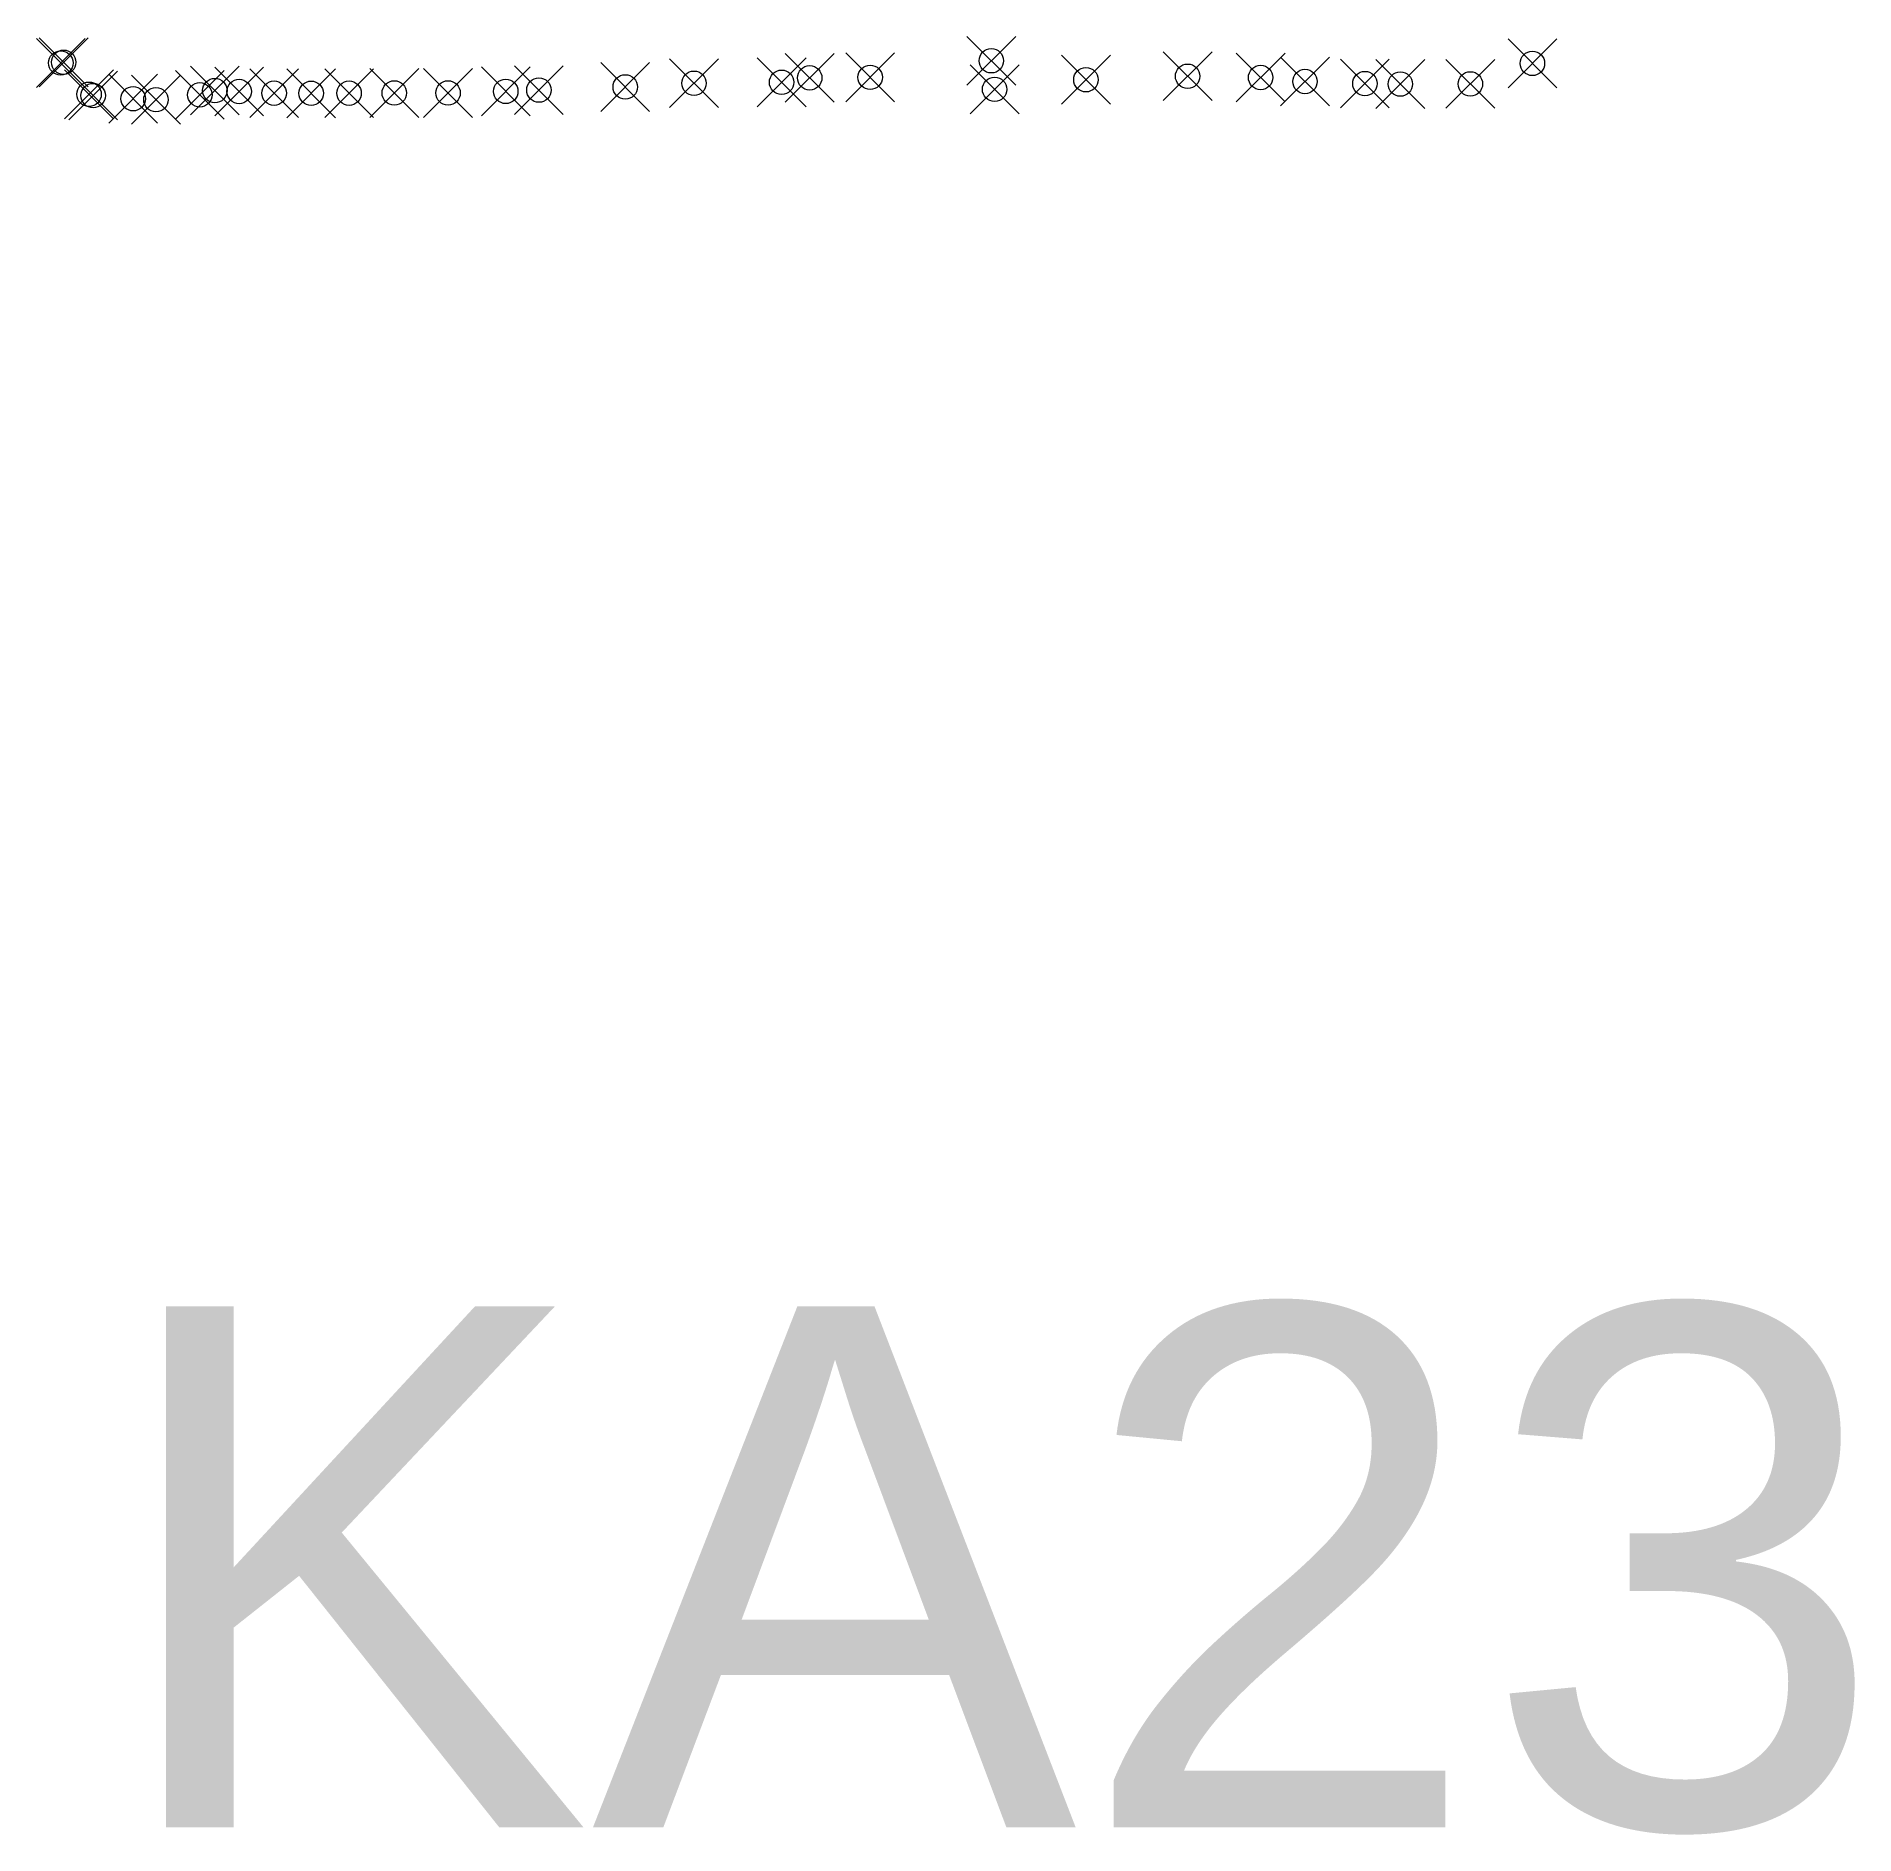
# Model space of a CAD drawing. Header units: millimetres. Extents: x -3494096 to 5624438, y -592557 to 466029.
# Drawn here: x 105 to 223426, y -71607 to 149309 of the extents above; entities that cross this region are included whole.
import ezdxf

# ---------------------------------------------------------------- set-up
doc = ezdxf.new("R2010")
doc.units = ezdxf.units.MM
doc.header["$PDMODE"] = 35
doc.header["$PDSIZE"] = 3000
doc.layers.get('0').update_dxf_attribs({"lineweight": 0})
doc.styles.get("Standard").update_dxf_attribs({"font": 'arial.ttf'})

msp = doc.modelspace()

# ---------------------------------------------------------------- texts
at = {"color": 32, "lineweight": 0, "true_color": 0xcd6928}
msp.add_text('KA23', height=63997, dxfattribs=at).set_placement((8674, -70698))

# ---------------------------------------------------------------- linework, layer by layer
at = {"color": 40, "true_color": 0xf8d731}
for p in [(3105, 146037), (3458, 146127), (117391, 146309), (141500, 144409), (183854, 145990), (6578, 142197), (22028, 142648), (25012, 142538), (29307, 142328), (33857, 142318), (38516, 142328), (44063, 142358), (50669, 142358), (57759, 142548), (61825, 142708), (72431, 143098), (80878, 143549), (91636, 143669), (95087, 144209), (102517, 144279), (117796, 142799), (129011, 143979), (150468, 144250), (155919, 143760), (163277, 143510), (167631, 143450), (176232, 143470), (7078, 142037), (11992, 141647), (14790, 141527), (20178, 142128)]:
    msp.add_point(p, dxfattribs=at)

msp.set_redraw_order([(e.dxf.handle, doc.entitydb.next_handle()) for e in msp.query("TEXT MTEXT ATTDEF DIMENSION ARC_DIMENSION")])  # texts and dimensions are drawn at this point

doc.saveas('drawing.dxf')
